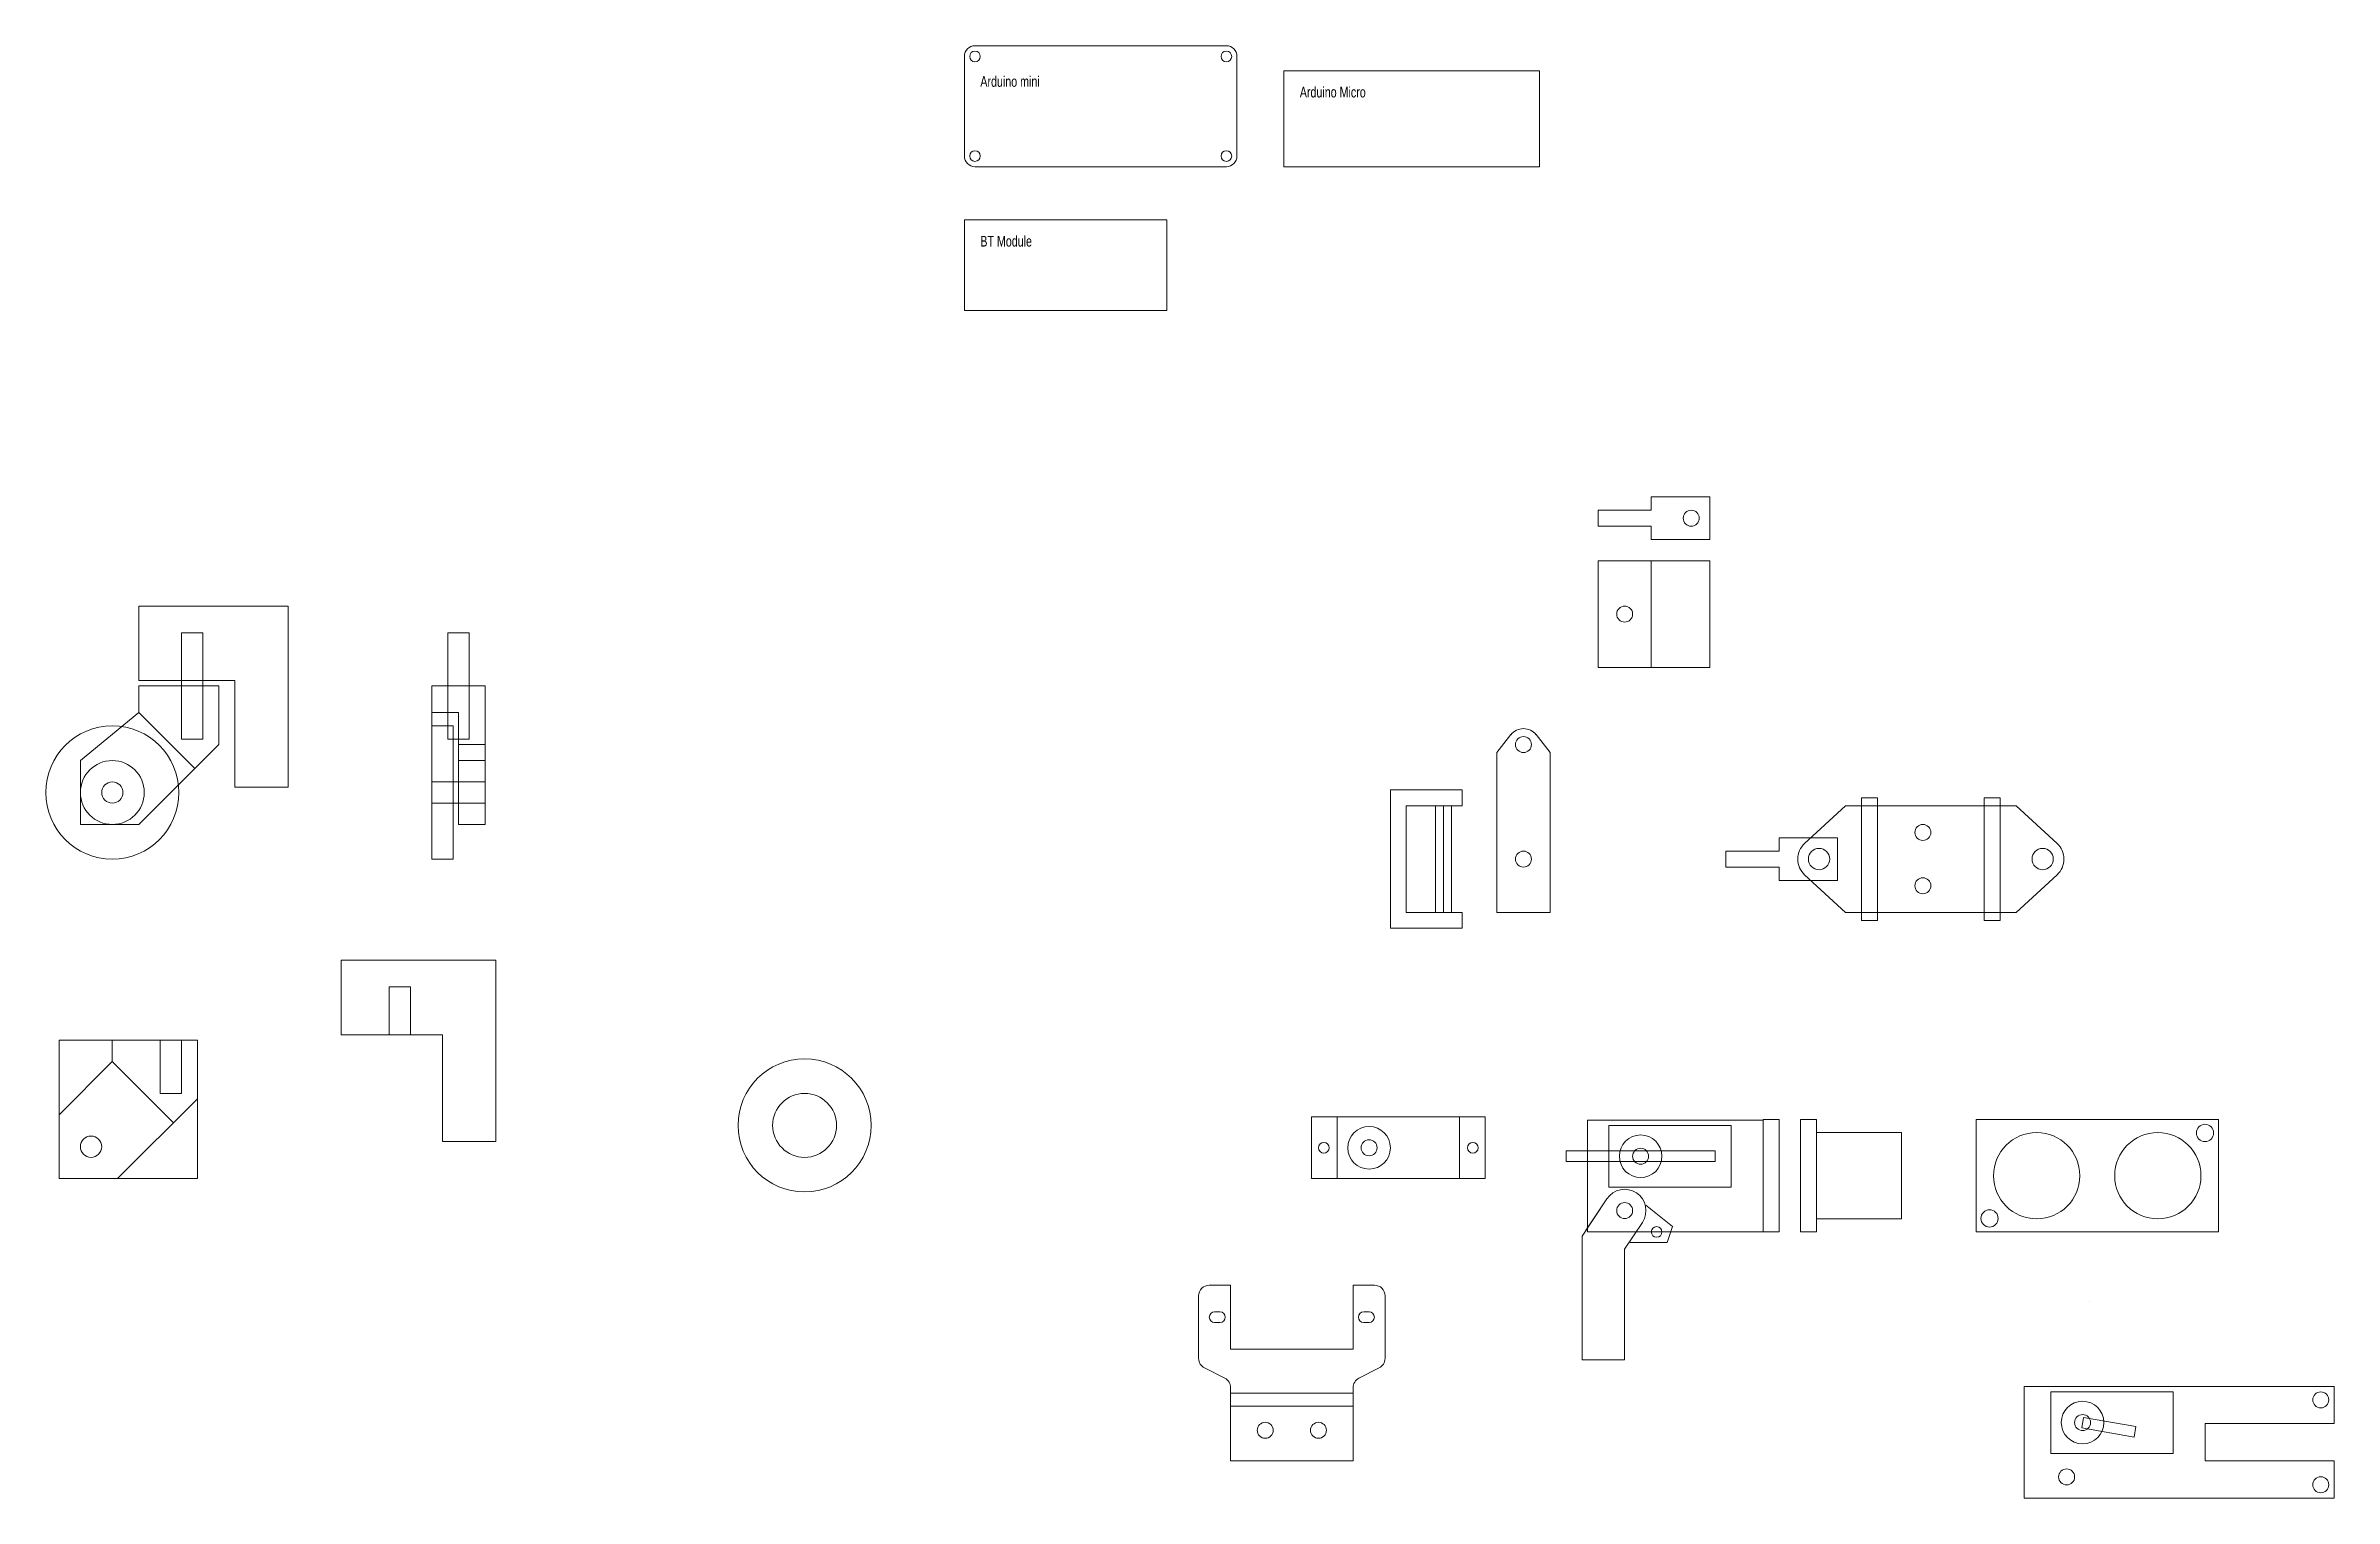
# Model space of a CAD drawing. Header units: millimetres. Extents: x 28 to 1013, y -520 to 323.
# Drawn here: x 27.5 to 457.2, y 50 to 322.7 of the extents above; entities that cross this region are included whole.
import ezdxf

# ---------------------------------------------------------------- set-up
doc = ezdxf.new("R2010")
doc.units = ezdxf.units.MM
for name, color, linetype, lineweight, true_color in [('battery', 7, 'CONTINUOUS', 0, 0x000000), ('controller', 7, 'CONTINUOUS', 0, 0x000000), ('head', 7, 'CONTINUOUS', 0, 0x000000), ('help', 6, 'CONTINUOUS', 0, 0xff00ff), ('help2', 2, 'CONTINUOUS', 0, 0xffff00), ('wheel', 7, 'CONTINUOUS', 0, 0x000000)]:
    doc.layers.add(name, color=color, linetype=linetype, lineweight=lineweight, true_color=true_color)
doc.styles.get("Standard").update_dxf_attribs({"font": 'txt', "width": 0.75})

msp = doc.modelspace()

# ---------------------------------------------------------------- texts
at = {"layer": 'battery', "char_height": 2, "width": 100, "attachment_point": 1}
for s, insert in [('Arduino\\~mini', (203, 317)), ('BT\\~Module', (203, 287))]:
    msp.add_mtext(s, dxfattribs=dict(at, insert=insert))
at = {"layer": 'controller', "insert": (263, 315), "char_height": 2, "width": 100, "attachment_point": 1}
msp.add_mtext('Arduino\\~Micro', dxfattribs=at)

# ---------------------------------------------------------------- linework, layer by layer
at = {"layer": 'battery'}
for p, q in [((200, 290), (238, 290)), ((200, 273), (200, 290)), ((238, 290), (238, 273)), ((238, 273), (200, 273))]:
    msp.add_line(p, q, dxfattribs=at)
at = {"layer": 'controller'}
for p, q in [((249.2, 322.7), (202, 322.7)), ((200, 320.7), (200, 302)), ((251.2, 302), (251.2, 320.7)), ((308, 318), (260, 318)), ((260, 318), (260, 300)), ((308, 300), (308, 318)), ((202, 300), (249.2, 300)), ((260, 300), (308, 300))]:
    msp.add_line(p, q, dxfattribs=at)
for centre in [(202, 320.7), (249.2, 320.7), (202, 302), (249.2, 302)]:
    msp.add_circle(centre, 1, dxfattribs=at)
for centre, start, end in [((202, 320.7), 90, 180), ((249.2, 320.7), 0, 90), ((202, 302), 180, 270), ((249.2, 302), 270, 0)]:
    msp.add_arc(centre, 2, start, end, dxfattribs=at)
at = {"layer": 'head'}
for p, q in [((293.5, 183), (280, 183)), ((280, 183), (280, 157)), ((293.5, 180), (293.5, 183)), ((368.5, 181.5), (371.5, 181.5)), ((368.5, 181.5), (368.5, 158.5)), ((371.5, 158.5), (371.5, 181.5)), ((391.5, 181.5), (394.5, 181.5)), ((391.5, 181.5), (391.5, 158.5)), ((394.5, 158.5), (394.5, 181.5)), ((283, 180), (283, 160)), ((293.5, 180), (283, 180)), ((288.5, 160), (288.5, 180)), ((290, 160), (290, 180)), ((291.5, 160), (291.5, 180)), ((357.8, 172.95), (365.5, 180)), ((365.5, 180), (397.5, 180)), ((405.2, 172.95), (397.5, 180)), ((357.8, 167.05), (365.5, 160)), ((405.2, 167.05), (397.5, 160)), ((293.5, 160), (283, 160)), ((293.5, 157), (293.5, 160)), ((397.5, 160), (365.5, 160)), ((280, 157), (293.5, 157)), ((368.5, 158.5), (371.5, 158.5)), ((394.5, 158.5), (391.5, 158.5)), ((265.2, 110), (265.2, 121.6)), ((265.2, 121.6), (270, 121.6)), ((270, 110), (270, 121.6)), ((270, 121.6), (293, 121.6)), ((293, 121.6), (293, 110)), ((297.8, 121.6), (293, 121.6)), ((297.8, 110), (297.8, 121.6)), ((317, 100), (317, 121)), ((317, 121), (350, 121)), ((350, 100), (350, 121.1)), ((350, 121.1), (353, 121.1)), ((353, 100), (353, 121.1)), ((357, 100), (357, 121.1)), ((357, 121.1), (360, 121.1)), ((360, 100), (360, 121.1)), ((390, 100), (390, 121.1)), ((390, 121.1), (435.5, 121.1)), ((435.5, 121.1), (435.5, 100)), ((321, 108.4), (321, 120)), ((321, 120), (344, 120)), ((344, 120), (344, 108.4)), ((360, 118.65), (376, 118.65)), ((376, 118.65), (376, 102.45)), ((313, 115.2), (341, 115.2)), ((313, 115.2), (313, 113.2)), ((313, 113.2), (341, 113.2)), ((341, 115.2), (341, 113.2)), ((270, 110), (265.2, 110)), ((293, 110), (270, 110)), ((293, 110), (297.8, 110)), ((344, 108.4), (321, 108.4)), ((320.67, 106.22), (316, 99.19)), ((320.67, 106.22), (316.67, 100.22)), ((328, 105), (333, 101)), ((316, 99.19), (316, 76)), ((350, 100), (317, 100)), ((324, 96.79), (327.33, 101.78)), ((333, 101), (332, 98)), ((350, 100), (353, 100)), ((357, 100), (360, 100)), ((376, 102.45), (360, 102.45)), ((390, 100), (435.5, 100)), ((324, 96.79), (324, 76)), ((332, 98), (325, 98)), ((244, 88), (244, 76.24)), ((250, 90), (246, 90)), ((250, 90), (250, 78)), ((273, 90), (273, 78)), ((273, 90), (277, 90)), ((279, 88), (279, 76.24)), ((250, 78), (273, 78)), ((245.11, 74.45), (248.89, 72.55)), ((277.89, 74.45), (274.11, 72.55)), ((324, 76), (316, 76)), ((250, 70.76), (250, 68.5)), ((250, 69.7), (273, 69.7)), ((273, 57), (273, 70.76)), ((399, 71), (399, 50)), ((399, 71), (433, 71)), ((404, 58.4), (404, 70)), ((404, 70), (427, 70)), ((427, 70), (427, 58.4)), ((433, 71), (457.25, 71)), ((457.25, 71), (457.25, 64)), ((250, 68.5), (250, 57)), ((250, 67.3), (273, 67.3)), ((409.83, 63.22), (410.17, 65.18)), ((410.17, 65.18), (420.02, 63.45)), ((419.67, 61.48), (409.83, 63.22)), ((420.02, 63.45), (419.67, 61.48)), ((433, 64), (457.25, 64)), ((433, 64), (433, 57)), ((250, 57), (273, 57)), ((427, 58.4), (404, 58.4)), ((433, 57), (457.25, 57)), ((457.25, 57), (457.25, 50)), ((399, 50), (433, 50)), ((433, 50), (457.25, 50))]:
    msp.add_line(p, q, dxfattribs=at)
for centre, radius in [((380, 175), 1.5), ((360.5, 170), 2), ((402.5, 170), 2), ((380, 165), 1.5), ((267.5, 115.8), 1), ((276, 115.8), 4), ((276, 115.8), 1.5), ((295.5, 115.8), 1), ((327, 114.2), 4), ((401.38, 110.55), 8.1), ((424.12, 110.55), 8.1), ((432.98, 118.58), 1.62), ((327, 114.2), 1.5), ((324, 104), 1.5), ((392.52, 102.53), 1.62), ((330, 100), 1), ((454.72, 68.47), 1.5), ((410, 64.2), 4), ((410, 64.2), 1.5), ((256.5, 62.75), 1.5), ((266.5, 62.75), 1.5), ((407, 54), 1.5), ((454.72, 52.53), 1.5)]:
    msp.add_circle(centre, radius, dxfattribs=at)
for centre, radius, start, end in [((360.5, 170), 4, 132.4716, 227.5284), ((402.5, 170), 4, 312.4716, 47.5284), ((324, 104), 4, 326.3099, 146.3099), ((246, 88), 2, 90, 180), ((277, 88), 2, 0, 90), ((246, 76.24), 2, 180, 243.4349), ((277, 76.24), 2, 296.5651, 0), ((248, 70.76), 2, 0, 63.4349), ((275, 70.76), 2, 116.5651, 180)]:
    msp.add_arc(centre, radius, start, end, dxfattribs=at)
at = {"layer": 'help'}
for p, q in [((30, 122), (30, 136)), ((30, 136), (40, 136)), ((56, 125), (56, 110)), ((56, 110), (41, 110)), ((247, 85), (248, 85)), ((247, 83), (248, 83)), ((275, 85), (276, 85)), ((275, 83), (276, 83))]:
    msp.add_line(p, q, dxfattribs=at)
for centre, start, end in [((247, 84), 90, 270), ((248, 84), 270, 90), ((275, 84), 90, 270), ((276, 84), 270, 90)]:
    msp.add_arc(centre, 1, start, end, dxfattribs=at)
at = {"layer": 'help2'}
for p, q in [((329, 238), (329, 235.5)), ((329, 238), (340, 238)), ((340, 230), (340, 238)), ((329, 235.5), (319, 235.5)), ((319, 235.5), (319, 232.5)), ((319, 232.5), (329, 232.5)), ((329, 232.5), (329, 230)), ((329, 230), (340, 230)), ((340, 226), (319, 226)), ((319, 226), (319, 206)), ((329, 226), (329, 206)), ((340, 206), (340, 226)), ((319, 206), (340, 206)), ((302.64, 193.36), (300, 190)), ((300, 160), (300, 190)), ((307.36, 193.36), (310, 190)), ((310, 190), (310, 160)), ((353, 174), (353, 171.5)), ((353, 174), (364, 174)), ((364, 166), (364, 174)), ((353, 171.5), (343, 171.5)), ((343, 171.5), (343, 168.5)), ((343, 168.5), (353, 168.5)), ((353, 168.5), (353, 166)), ((353, 166), (364, 166)), ((310, 160), (300, 160)), ((411.25, 87), (411.23, 87))]:
    msp.add_line(p, q, dxfattribs=at)
for centre in [(336.5, 234), (324, 216), (305, 191.5), (305, 170)]:
    msp.add_circle(centre, 1.5, dxfattribs=at)
msp.add_arc((305, 191.5), 3, 38.2224, 141.7776, dxfattribs=at)
at = {"layer": 'wheel'}
for p, q in [((45, 203.5), (45, 217.5)), ((45, 217.5), (73, 217.5)), ((73, 217.5), (73, 183.5)), ((53, 202.5), (53, 212.5)), ((57, 212.5), (53, 212.5)), ((57, 212.5), (57, 192.5)), ((103, 212.5), (103, 192.5)), ((107, 212.5), (103, 212.5)), ((107, 192.5), (107, 212.5)), ((63, 203.5), (45, 203.5)), ((60, 202.5), (45, 202.5)), ((45, 197.5), (45, 202.5)), ((53, 192.5), (53, 202.5)), ((60, 191.5), (60, 202.5)), ((63, 183.5), (63, 203.5)), ((100, 197.5), (100, 202.5)), ((100, 202.5), (110, 202.5)), ((110, 202.5), (110, 196.5)), ((34, 188.5), (45, 197.5)), ((55.5, 187), (45, 197.5)), ((100, 197.5), (105, 197.5)), ((100, 197.5), (100, 195)), ((104, 195), (100, 195)), ((100, 195), (100, 170)), ((104, 170), (104, 195)), ((105, 197.5), (105, 196.5)), ((105, 196.5), (105, 188.5)), ((110, 196.5), (110, 188.5)), ((45, 176.5), (60, 191.5)), ((57, 192.5), (53, 192.5)), ((103, 192.5), (107, 192.5)), ((110, 191.5), (105, 191.5)), ((34, 176.5), (34, 188.5)), ((105, 176.5), (105, 188.5)), ((105, 188.5), (110, 188.5)), ((110, 176.5), (110, 188.5)), ((73, 183.5), (63, 183.5)), ((110, 184.5), (100, 184.5)), ((100, 184.5), (100, 180.5)), ((100, 180.5), (110, 180.5)), ((110, 180.5), (110, 184.5)), ((34, 176.5), (45, 176.5)), ((105, 176.5), (110, 176.5)), ((100, 170), (104, 170)), ((83, 137), (83, 151)), ((83, 151), (112, 151)), ((112, 151), (112, 117)), ((92, 146), (96, 146)), ((92, 146), (92, 137)), ((96, 146), (96, 137)), ((41, 136), (40, 136)), ((40, 136), (40, 132)), ((56, 136), (41, 136)), ((49, 126), (49, 136)), ((53, 126), (53, 136)), ((56, 125), (56, 136)), ((102, 137), (83, 137)), ((102, 117), (102, 137)), ((40, 132), (30, 122)), ((41, 131), (40, 132)), ((51.5, 120.5), (41, 131)), ((41, 110), (56, 125)), ((53, 126), (49, 126)), ((30, 110), (30, 122)), ((112, 117), (102, 117)), ((30, 110), (41, 110))]:
    msp.add_line(p, q, dxfattribs=at)
for centre, radius in [((40, 182.5), 12.5), ((40, 182.5), 6), ((40, 182.5), 2), ((170, 120), 12.5), ((170, 120), 6), ((36, 116), 2), ((36, 116), 2)]:
    msp.add_circle(centre, radius, dxfattribs=at)

msp.set_redraw_order([(e.dxf.handle, doc.entitydb.next_handle()) for e in msp.query("TEXT MTEXT ATTDEF DIMENSION ARC_DIMENSION")])  # texts and dimensions are drawn at this point

doc.saveas('drawing.dxf')
